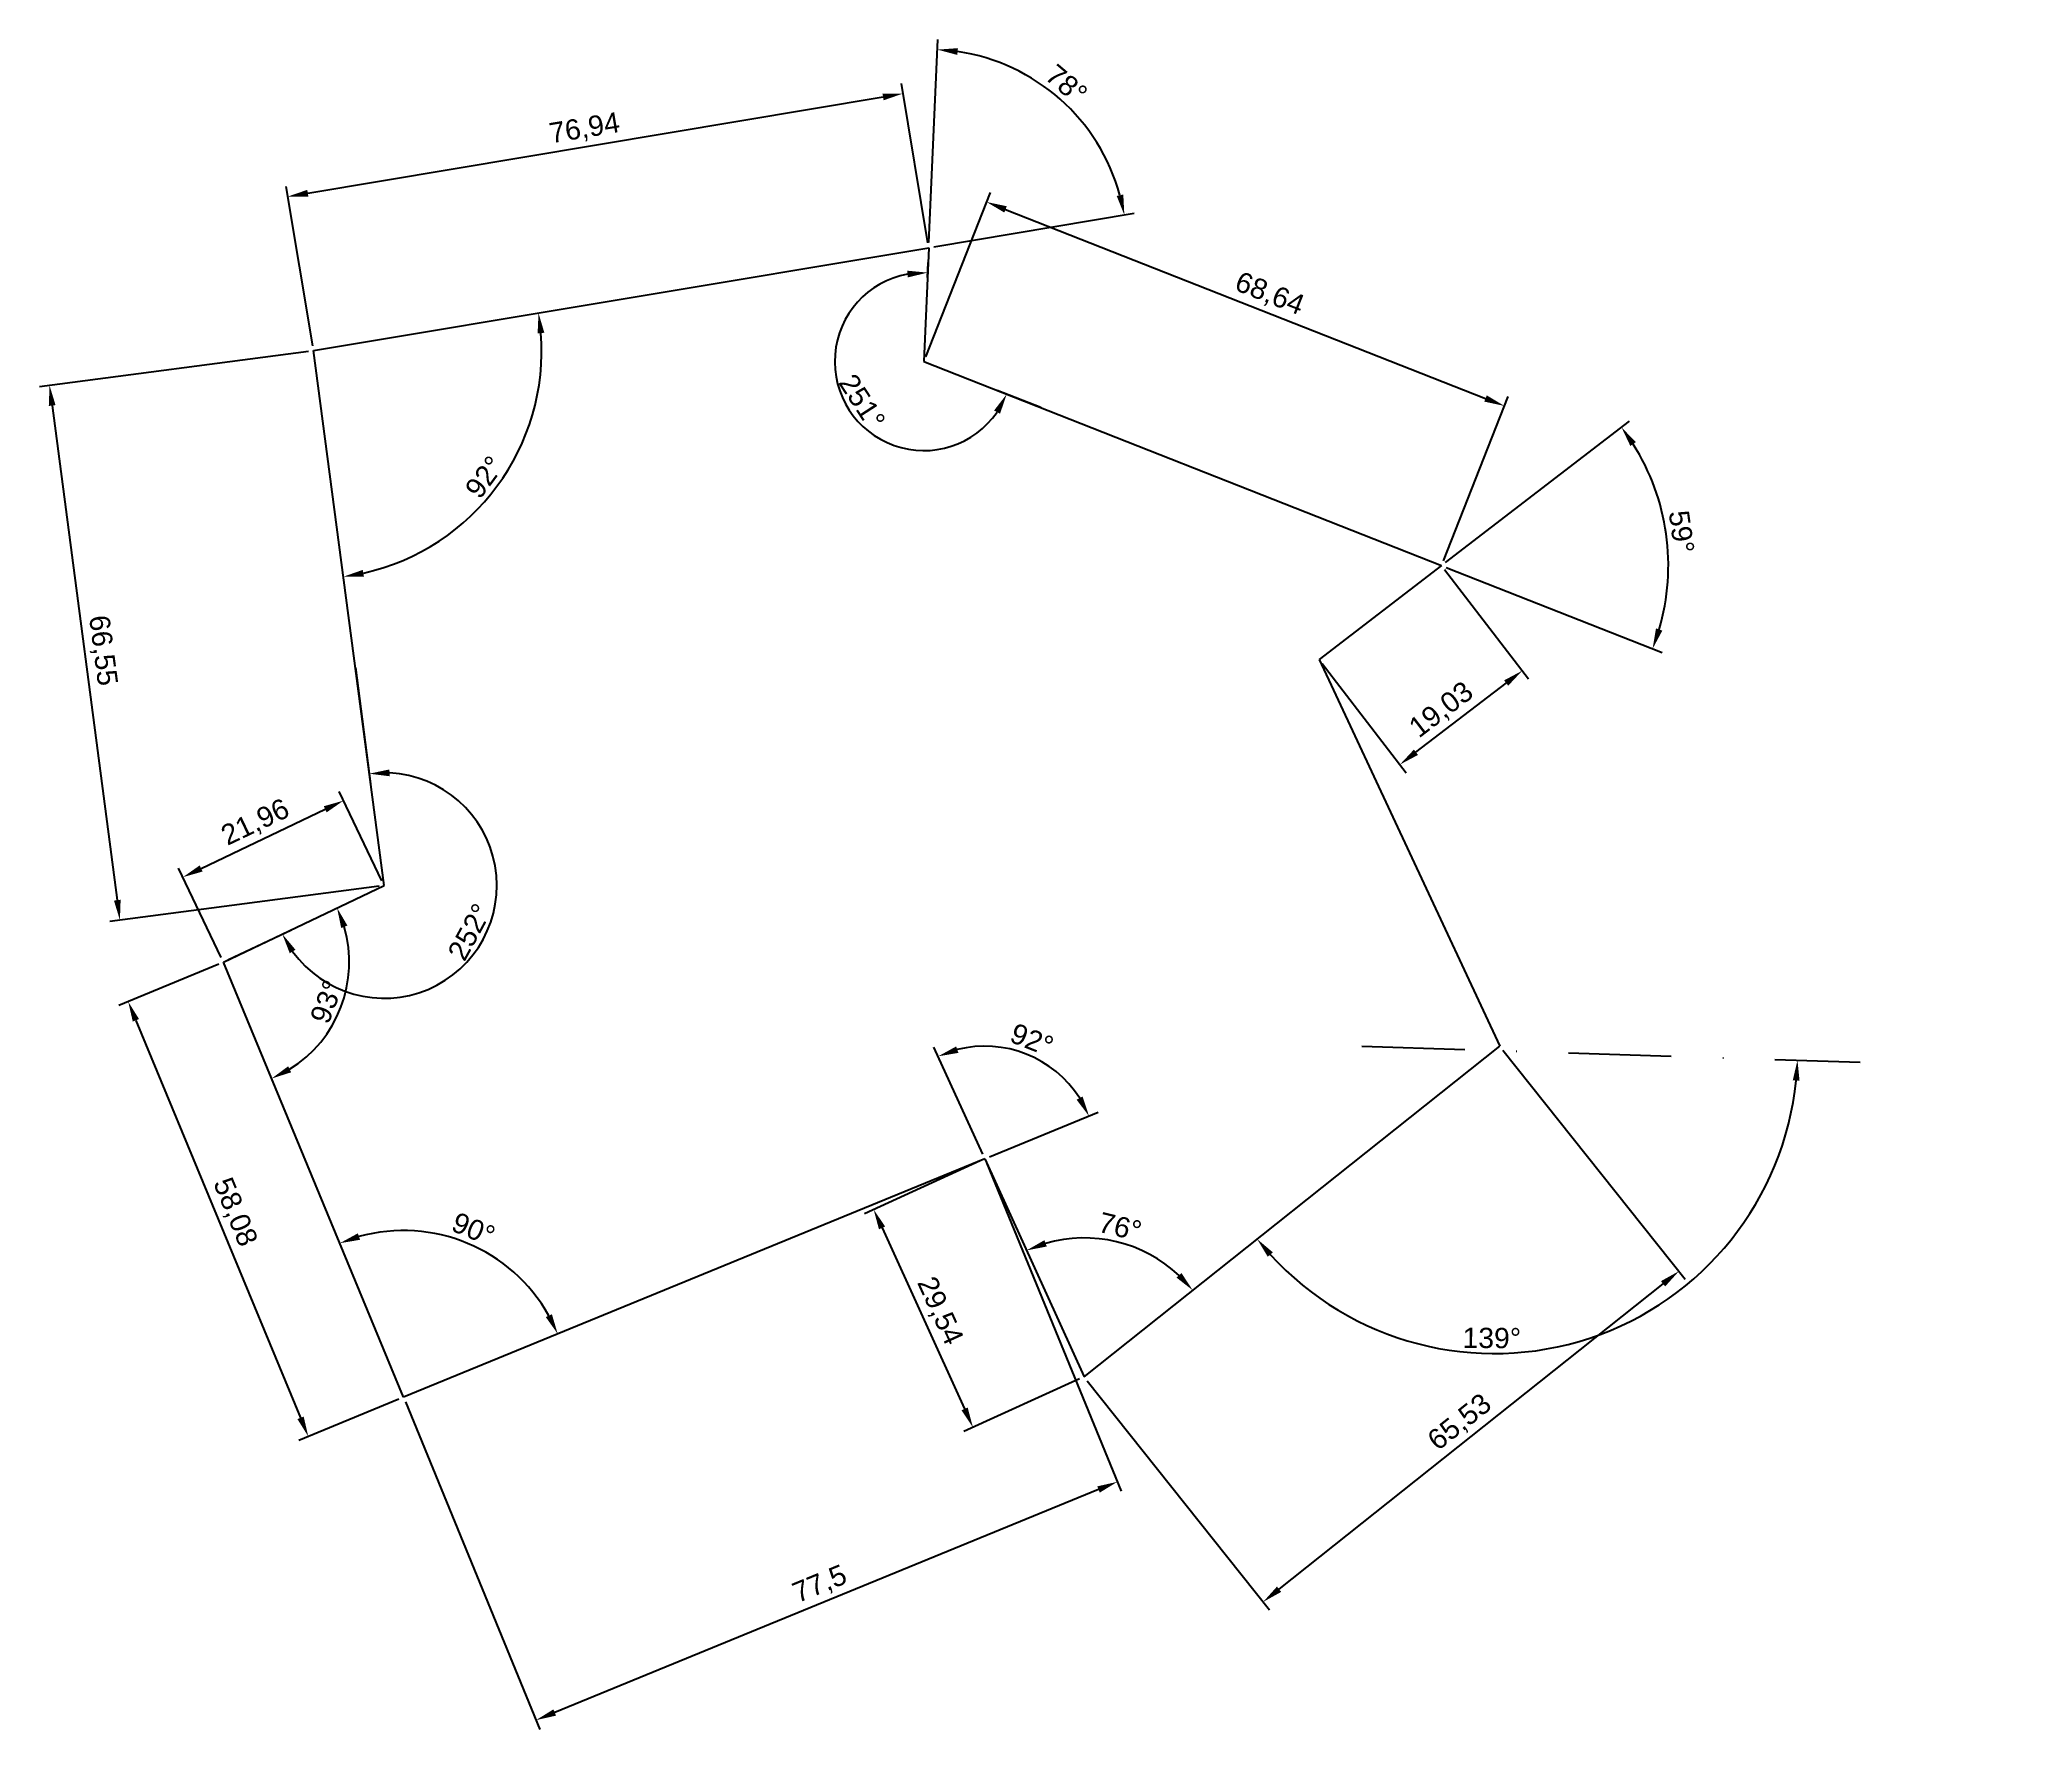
# Model space of a CAD drawing. Header units: millimetres. Extents: x -194 to 782, y -326 to 233.
# Drawn here: x 4 to 247.5, y 24 to 232.5 of the extents above; entities that cross this region are included whole.
import ezdxf

# ---------------------------------------------------------------- set-up
doc = ezdxf.new("R2010")
doc.units = ezdxf.units.MM
doc.linetypes.add('ČERCHOVANÁ', pattern=[25.4, 12.7, -6.35, 0, -6.35])
doc.styles.get("Standard").update_dxf_attribs({"font": 'arial.ttf'})
doc.dimstyles.new('ISO-25', dxfattribs={"dimtxt": 2.5, "dimasz": 2.5, "dimexe": 1.25, "dimexo": 0.625, "dimtad": 1, "dimtxsty": 'Standard', "dimcen": 2.5, "dimadec": 0, "dimazin": 0, "dimtfac": 1, "dimtmove": 0, "dimatfit": 3, "dimfxl": 1, "dimarcsym": 0})

msp = doc.modelspace()

# ---------------------------------------------------------------- blocks, each defined once
blk = doc.blocks.new('*D1')
at = {"color": 0, "lineweight": -2, "transparency": 16777216}
blk.add_arc((26.71, 118.71), 15.54, 301.7253, 16.2747, dxfattribs=at)
at = {"color": 0, "transparency": 16777216}
for points in [[(41.25, 122.92), (42.02, 123.22), (40.74, 125.4)], [(35.08, 105.12), (34.7, 105.86), (32.66, 104.35)]]:
    blk.add_solid(points, dxfattribs=at)
at = {"layer": 'Defpoints', "color": 0, "transparency": 16777216}
for p in [(46.54, 128.16), (26.71, 118.71), (26.71, 118.71), (39.21, 109.47), (48.94, 65.05)]:
    blk.add_point(p, dxfattribs=at)
at = {"color": 0, "transparency": 16777216, "insert": (39.45, 113.82), "char_height": 2.5, "attachment_point": 5, "rotation": 69}
blk.add_mtext('93°', dxfattribs=at)
blk = doc.blocks.new('*D2')
at = {"color": 0, "lineweight": -2, "transparency": 16777216}
blk.add_arc((48.94, 65.05), 20.55, 29.2671, 105.5256, dxfattribs=at)
at = {"color": 0, "transparency": 16777216}
for points in [[(43.58, 84.46), (43.3, 85.25), (41.08, 84.04)], [(67.24, 75.28), (66.49, 74.92), (67.96, 72.85)]]:
    blk.add_solid(points, dxfattribs=at)
at = {"layer": 'Defpoints', "color": 0, "transparency": 16777216}
for p in [(26.71, 118.71), (120.65, 94.45), (61.49, 81.33), (48.94, 65.05), (48.94, 65.05)]:
    blk.add_point(p, dxfattribs=at)
at = {"color": 0, "transparency": 16777216, "insert": (57.57, 85.78), "char_height": 2.5, "attachment_point": 5, "rotation": 337.3963}
blk.add_mtext('90°', dxfattribs=at)
blk = doc.blocks.new('*D3')
at = {"color": 0, "lineweight": -2, "transparency": 16777216}
for p, q in [((120.39, 95.02), (114.37, 108.22)), ((121.23, 94.69), (134.65, 100.19))]:
    blk.add_line(p, q, dxfattribs=at)
blk.add_arc((120.65, 94.45), 13.89, 32.6227, 104.1699, dxfattribs=at)
at = {"color": 0, "transparency": 16777216}
for points in [[(117.39, 107.52), (117.11, 108.31), (114.89, 107.09)], [(132.71, 102.13), (131.97, 101.74), (133.5, 99.72)]]:
    blk.add_solid(points, dxfattribs=at)
at = {"layer": 'Defpoints', "color": 0, "transparency": 16777216}
for p in [(129, 105.54), (120.65, 94.45), (120.65, 94.45), (132.9, 67.57), (48.94, 65.05)]:
    blk.add_point(p, dxfattribs=at)
at = {"color": 0, "transparency": 16777216, "insert": (126.46, 109.13), "char_height": 2.5, "attachment_point": 5, "rotation": 338.3963}
blk.add_mtext('92°', dxfattribs=at)
blk = doc.blocks.new('*D4')
at = {"color": 0, "lineweight": -2, "transparency": 16777216}
blk.add_arc((132.9, 67.57), 17.12, 46.872, 106.128, dxfattribs=at)
at = {"color": 0, "transparency": 16777216}
for points in [[(128.29, 83.63), (128, 84.41), (125.8, 83.15)], [(144.91, 80.35), (144.3, 79.79), (146.3, 78.23)]]:
    blk.add_solid(points, dxfattribs=at)
at = {"layer": 'Defpoints', "color": 0, "transparency": 16777216}
for p in [(184.18, 108.36), (120.65, 94.45), (140.45, 82.94), (132.9, 67.57), (132.9, 67.57)]:
    blk.add_point(p, dxfattribs=at)
at = {"color": 0, "transparency": 16777216, "insert": (137.34, 86.07), "char_height": 2.5, "attachment_point": 5, "rotation": 346.5}
blk.add_mtext('76°', dxfattribs=at)
blk = doc.blocks.new('*D5')
at = {"color": 0, "lineweight": -2, "transparency": 16777216}
for p, q in [((113.76, 207.47), (114.86, 232.53)), ((114.35, 206.95), (139.09, 211.09))]:
    blk.add_line(p, q, dxfattribs=at)
blk.add_arc((113.73, 206.84), 24.46, 15.3579, 81.6421, dxfattribs=at)
at = {"color": 0, "transparency": 16777216}
for points in [[(117.25, 230.63), (117.33, 231.46), (114.8, 231.28)], [(137.73, 213.41), (136.92, 213.23), (137.86, 210.88)]]:
    blk.add_solid(points, dxfattribs=at)
at = {"layer": 'Defpoints', "color": 0, "transparency": 16777216}
for p in [(133.65, 221.05), (113.73, 206.84), (113.73, 206.84), (37.85, 194.15), (113.12, 192.8)]:
    blk.add_point(p, dxfattribs=at)
at = {"color": 0, "transparency": 16777216, "insert": (130.72, 227.01), "char_height": 2.5, "attachment_point": 5, "rotation": 319.8897}
blk.add_mtext('78°', dxfattribs=at)
blk = doc.blocks.new('*D8')
at = {"color": 0, "lineweight": -2, "transparency": 16777216}
blk.add_arc((37.85, 194.15), 28.13, 282.5941, 4.4059, dxfattribs=at)
at = {"color": 0, "transparency": 16777216}
for points in [[(65.48, 196.26), (66.31, 196.36), (65.59, 198.79)], [(44.05, 166.28), (43.91, 167.1), (41.52, 166.26)]]:
    blk.add_solid(points, dxfattribs=at)
at = {"layer": 'Defpoints', "color": 0, "transparency": 16777216}
for p in [(113.73, 206.84), (37.85, 194.15), (37.85, 194.15), (55.23, 172.03), (46.54, 128.16)]:
    blk.add_point(p, dxfattribs=at)
at = {"color": 0, "transparency": 16777216, "insert": (58.93, 178.55), "char_height": 2.5, "attachment_point": 5, "rotation": 53.5}
blk.add_mtext('92°', dxfattribs=at)
blk = doc.blocks.new('*D11')
at = {"color": 0, "lineweight": -2, "transparency": 16777216}
for p, q in [((177.48, 168.02), (200.18, 185.44)), ((177.57, 167.41), (204.19, 156.92))]:
    blk.add_line(p, q, dxfattribs=at)
blk.add_arc((176.98, 167.64), 27.99, 343.6192, 32.3808, dxfattribs=at)
at = {"color": 0, "transparency": 16777216}
for points in [[(200.28, 182.39), (200.96, 182.87), (199.19, 184.68)], [(204.23, 159.61), (203.44, 159.88), (203.03, 157.38)]]:
    blk.add_solid(points, dxfattribs=at)
at = {"layer": 'Defpoints', "color": 0, "transparency": 16777216}
for p in [(113.12, 192.8), (176.98, 167.64), (176.98, 167.64), (204.96, 166.75), (161.89, 156.06)]:
    blk.add_point(p, dxfattribs=at)
at = {"color": 0, "transparency": 16777216, "insert": (206.59, 171.8), "char_height": 2.5, "attachment_point": 5, "rotation": 278}
blk.add_mtext('59°', dxfattribs=at)
blk = doc.blocks.new('*D12')
at = {"color": 0, "lineweight": -2, "transparency": 16777216}
for p, q in [((177.37, 167.15), (187.71, 153.67)), ((162.27, 155.56), (172.61, 142.08)), ((173.83, 144.6), (184.96, 153.14))]:
    blk.add_line(p, q, dxfattribs=at)
at = {"color": 0, "transparency": 16777216}
for points in [[(184.71, 153.47), (185.21, 152.81), (186.94, 154.66)], [(173.58, 144.93), (174.08, 144.27), (171.85, 143.08)]]:
    blk.add_solid(points, dxfattribs=at)
at = {"layer": 'Defpoints', "color": 0, "transparency": 16777216}
for p in [(176.98, 167.64), (161.89, 156.06), (186.94, 154.66)]:
    blk.add_point(p, dxfattribs=at)
at = {"color": 0, "transparency": 16777216, "insert": (177.04, 149.74), "char_height": 2.5, "attachment_point": 5, "rotation": 37.5}
blk.add_mtext('19,03', dxfattribs=at)
blk = doc.blocks.new('*D13')
at = {"color": 0, "lineweight": -2, "transparency": 16777216}
for p, q in [((184.57, 107.87), (207.06, 79.61)), ((156.95, 41.35), (204.32, 79.03)), ((133.29, 67.08), (155.77, 38.82))]:
    blk.add_line(p, q, dxfattribs=at)
at = {"color": 0, "transparency": 16777216}
for points in [[(204.06, 79.36), (204.58, 78.71), (206.28, 80.59)], [(156.69, 41.68), (157.21, 41.02), (154.99, 39.79)]]:
    blk.add_solid(points, dxfattribs=at)
at = {"layer": 'Defpoints', "color": 0, "transparency": 16777216}
for p in [(184.18, 108.36), (206.28, 80.59), (132.9, 67.57)]:
    blk.add_point(p, dxfattribs=at)
at = {"color": 0, "transparency": 16777216, "insert": (179.31, 61.86), "char_height": 2.5, "attachment_point": 5, "rotation": 38.5}
blk.add_mtext('65,53', dxfattribs=at)
blk = doc.blocks.new('*D14')
at = {"color": 0, "lineweight": -2, "transparency": 16777216}
for p, q in [((120.08, 94.19), (105.8, 87.68)), ((107.97, 85.93), (118.15, 63.6)), ((132.33, 67.31), (118.05, 60.8))]:
    blk.add_line(p, q, dxfattribs=at)
at = {"color": 0, "transparency": 16777216}
for points in [[(108.35, 86.1), (107.59, 85.75), (106.93, 88.2)], [(118.53, 63.77), (117.77, 63.42), (119.18, 61.32)]]:
    blk.add_solid(points, dxfattribs=at)
at = {"layer": 'Defpoints', "color": 0, "transparency": 16777216}
for p in [(120.65, 94.45), (132.9, 67.57), (119.18, 61.32)]:
    blk.add_point(p, dxfattribs=at)
at = {"color": 0, "transparency": 16777216, "insert": (115, 75.64), "char_height": 2.5, "attachment_point": 5, "rotation": 294.5}
blk.add_mtext('29,54', dxfattribs=at)
blk = doc.blocks.new('*D15')
at = {"color": 0, "lineweight": -2, "transparency": 16777216}
for p, q in [((120.89, 93.87), (137.46, 53.44)), ((49.18, 64.47), (65.75, 24.04)), ((134.67, 53.65), (67.59, 26.15))]:
    blk.add_line(p, q, dxfattribs=at)
at = {"color": 0, "transparency": 16777216}
for points in [[(134.52, 54.04), (134.83, 53.27), (136.99, 54.6)], [(67.43, 26.53), (67.75, 25.76), (65.28, 25.2)]]:
    blk.add_solid(points, dxfattribs=at)
at = {"layer": 'Defpoints', "color": 0, "transparency": 16777216}
for p in [(120.65, 94.45), (48.94, 65.05), (65.28, 25.2)]:
    blk.add_point(p, dxfattribs=at)
at = {"color": 0, "transparency": 16777216, "insert": (100.33, 41.86), "char_height": 2.5, "attachment_point": 5, "rotation": 22.2927}
blk.add_mtext('77,5', dxfattribs=at)
blk = doc.blocks.new('*D16')
at = {"color": 0, "lineweight": -2, "transparency": 16777216}
for p, q in [((26.14, 118.47), (13.81, 113.37)), ((15.92, 111.53), (36.24, 62.5)), ((48.36, 64.81), (36.04, 59.71))]:
    blk.add_line(p, q, dxfattribs=at)
at = {"color": 0, "transparency": 16777216}
for points in [[(16.31, 111.69), (15.54, 111.38), (14.97, 113.84)], [(36.62, 62.65), (35.85, 62.34), (37.19, 60.19)]]:
    blk.add_solid(points, dxfattribs=at)
at = {"layer": 'Defpoints', "color": 0, "transparency": 16777216}
for p in [(26.71, 118.71), (48.94, 65.05), (37.19, 60.19)]:
    blk.add_point(p, dxfattribs=at)
at = {"color": 0, "transparency": 16777216, "insert": (28.04, 87.83), "char_height": 2.5, "attachment_point": 5, "rotation": 292.5}
blk.add_mtext('58,08', dxfattribs=at)
blk = doc.blocks.new('*D17')
at = {"color": 0, "lineweight": -2, "transparency": 16777216}
for p, q in [((46.27, 128.73), (41, 139.77)), ((23.97, 130.27), (39.28, 137.57)), ((26.45, 119.28), (21.18, 130.32))]:
    blk.add_line(p, q, dxfattribs=at)
at = {"color": 0, "transparency": 16777216}
for points in [[(39.1, 137.94), (39.46, 137.19), (41.54, 138.64)], [(23.79, 130.64), (24.15, 129.89), (21.72, 129.19)]]:
    blk.add_solid(points, dxfattribs=at)
at = {"layer": 'Defpoints', "color": 0, "transparency": 16777216}
for p in [(41.54, 138.64), (46.54, 128.16), (26.71, 118.71)]:
    blk.add_point(p, dxfattribs=at)
at = {"color": 0, "transparency": 16777216, "insert": (30.71, 135.84), "char_height": 2.5, "attachment_point": 5, "rotation": 25.5}
blk.add_mtext('21,96', dxfattribs=at)
blk = doc.blocks.new('*D18')
at = {"color": 0, "lineweight": -2, "transparency": 16777216}
for p, q in [((37.23, 194.06), (4.03, 189.69)), ((5.59, 187.38), (13.63, 126.35)), ((45.92, 128.08), (12.72, 123.71))]:
    blk.add_line(p, q, dxfattribs=at)
at = {"color": 0, "transparency": 16777216}
for points in [[(6.01, 187.43), (5.18, 187.32), (5.27, 189.86)], [(14.04, 126.41), (13.22, 126.3), (13.95, 123.88)]]:
    blk.add_solid(points, dxfattribs=at)
at = {"layer": 'Defpoints', "color": 0, "transparency": 16777216}
for p in [(37.85, 194.15), (46.54, 128.16), (13.95, 123.88)]:
    blk.add_point(p, dxfattribs=at)
at = {"color": 0, "transparency": 16777216, "insert": (11.72, 157.14), "char_height": 2.5, "attachment_point": 5, "rotation": 277.5}
blk.add_mtext('66,55', dxfattribs=at)
blk = doc.blocks.new('*D19')
at = {"color": 0, "lineweight": -2, "transparency": 16777216}
for p, q in [((113.63, 207.46), (110.35, 227.09)), ((37.13, 213.57), (108.09, 225.44)), ((37.75, 194.76), (34.46, 214.39))]:
    blk.add_line(p, q, dxfattribs=at)
at = {"color": 0, "transparency": 16777216}
for points in [[(108.02, 225.85), (108.16, 225.03), (110.55, 225.86)], [(37.06, 213.98), (37.2, 213.16), (34.67, 213.16)]]:
    blk.add_solid(points, dxfattribs=at)
at = {"layer": 'Defpoints', "color": 0, "transparency": 16777216}
for p in [(110.55, 225.86), (113.73, 206.84), (37.85, 194.15)]:
    blk.add_point(p, dxfattribs=at)
at = {"color": 0, "transparency": 16777216, "insert": (71.29, 221.44), "char_height": 2.5, "attachment_point": 5, "rotation": 9.5}
blk.add_mtext('76,94', dxfattribs=at)
blk = doc.blocks.new('*D20')
at = {"color": 0, "lineweight": -2, "transparency": 16777216}
for p, q in [((113.35, 193.38), (121.33, 213.65)), ((123.2, 211.57), (182.41, 188.24)), ((177.21, 168.22), (185.2, 188.49))]:
    blk.add_line(p, q, dxfattribs=at)
at = {"color": 0, "transparency": 16777216}
for points in [[(123.35, 211.96), (123.05, 211.18), (120.88, 212.48)], [(182.57, 188.63), (182.26, 187.86), (184.74, 187.33)]]:
    blk.add_solid(points, dxfattribs=at)
at = {"layer": 'Defpoints', "color": 0, "transparency": 16777216}
for p in [(113.12, 192.8), (184.74, 187.33), (176.98, 167.64)]:
    blk.add_point(p, dxfattribs=at)
at = {"color": 0, "transparency": 16777216, "insert": (155.74, 201.04), "char_height": 2.5, "attachment_point": 5, "rotation": 338.5}
blk.add_mtext('68,64', dxfattribs=at)
blk = doc.blocks.new('*D21')
at = {"color": 0, "lineweight": -2, "transparency": 16777216}
blk.add_arc((183.51, 107.83), 37.4, 222.3304, 354.3064, dxfattribs=at)
at = {"color": 0, "transparency": 16777216}
for points in [[(220.32, 104.15), (221.15, 104.09), (220.9, 106.62)], [(155.55, 82.37), (156.18, 82.91), (154.24, 84.55)]]:
    blk.add_solid(points, dxfattribs=at)
at = {"layer": 'Defpoints', "color": 0, "transparency": 16777216}
for p in [(167.15, 108.36), (184.18, 108.36), (247.55, 105.75), (208.34, 79.86), (132.9, 67.57)]:
    blk.add_point(p, dxfattribs=at)
at = {"color": 0, "transparency": 16777216, "insert": (183.19, 72.33), "char_height": 2.5, "attachment_point": 5, "rotation": 359.4711}
blk.add_mtext('139°', dxfattribs=at)
blk = doc.blocks.new('*D22')
at = {"color": 0, "lineweight": -2, "transparency": 16777216}
for p, q in [((43, 155.05), (44.88, 140.72)), ((27.28, 118.98), (35.11, 122.71))]:
    blk.add_line(p, q, dxfattribs=at)
blk.add_arc((46.54, 128.16), 13.91, 215.81, 87.19, dxfattribs=at)
at = {"color": 0, "transparency": 16777216}
for points in [[(47.23, 141.64), (47.2, 142.48), (44.72, 141.96)], [(34.9, 119.81), (35.61, 120.24), (33.98, 122.18)]]:
    blk.add_solid(points, dxfattribs=at)
at = {"layer": 'Defpoints', "color": 0, "transparency": 16777216}
for p in [(42.91, 155.67), (46.54, 128.16), (26.71, 118.71), (51.18, 115.05)]:
    blk.add_point(p, dxfattribs=at)
at = {"color": 0, "transparency": 16777216, "insert": (57.09, 122.43), "char_height": 2.5, "attachment_point": 5, "rotation": 61.5}
blk.add_mtext('252°', dxfattribs=at)
blk = doc.blocks.new('*D23')
at = {"color": 0, "lineweight": -2, "transparency": 16777216}
for p, q in [((113.57, 203.19), (113.65, 205.02)), ((127.54, 187.12), (122.17, 189.23))]:
    blk.add_line(p, q, dxfattribs=at)
blk.add_arc((113.12, 192.8), 10.98, 100.5732, 325.4268, dxfattribs=at)
at = {"color": 0, "transparency": 16777216}
for points in [[(111.08, 204.01), (111.14, 203.18), (113.6, 203.77)], [(121.79, 186.76), (122.53, 186.37), (123.34, 188.77)]]:
    blk.add_solid(points, dxfattribs=at)
at = {"layer": 'Defpoints', "color": 0, "transparency": 16777216}
for p in [(113.55, 202.57), (102.27, 194.48), (113.12, 192.8), (128.12, 186.89)]:
    blk.add_point(p, dxfattribs=at)
at = {"color": 0, "transparency": 16777216, "insert": (105.51, 187.85), "char_height": 2.5, "attachment_point": 5, "rotation": 303}
blk.add_mtext('251°', dxfattribs=at)

# ---------------------------------------------------------------- dimensions: what is measured, and where the dimension line sits
dim = msp.add_angular_dim_2l(base=(133.65, 221.05), line1=((113.734, 206.844), (113.121, 192.798)), line2=((37.849, 194.146), (113.734, 206.844)), dimstyle='ISO-25')
dim.commit()
dim.dimension.update_dxf_attribs({"geometry": '*D5', "text_midpoint": (129.495, 225.554), "dimtype": 162})
for base, p1, p2, angle, picture, middle in [((110.552, 225.857), (37.849, 194.146), (113.734, 206.844), 9.5, '*D19', (71.64, 219.345)), ((184.739, 187.328), (113.121, 192.798), (176.985, 167.641), 338.5, '*D20', (154.962, 199.058)), ((186.945, 154.661), (161.887, 156.056), (176.985, 167.641), 37.5, '*D12', (178.337, 148.056))]:
    dim = msp.add_linear_dim(base=base, p1=p1, p2=p2, angle=angle, dimstyle='ISO-25')
    dim.commit()
    dim.dimension.update_dxf_attribs({"geometry": picture, "text_midpoint": middle, "dimtype": 161})
for base, line1, line2, picture, middle in [((55.231, 172.031), ((37.849, 194.146), (113.734, 206.844)), ((46.536, 128.165), (37.849, 194.146)), '*D8', (58.932, 178.545)), ((204.96, 166.746), ((176.985, 167.641), (161.887, 156.056)), ((113.121, 192.798), (176.985, 167.641)), '*D11', (206.585, 171.801)), ((39.21, 109.465), ((26.715, 118.711), (46.536, 128.165)), ((48.941, 65.052), (26.715, 118.711)), '*D1', (39.45, 113.822)), ((61.491, 81.326), ((120.649, 94.451), (48.941, 65.052)), ((48.941, 65.052), (26.715, 118.711)), '*D2', (57.571, 85.779)), ((128.999, 105.544), ((120.649, 94.451), (132.899, 67.57)), ((120.649, 94.451), (48.941, 65.052)), '*D3', (126.461, 109.128)), ((140.45, 82.94), ((132.899, 67.57), (184.183, 108.364)), ((120.649, 94.451), (132.899, 67.57)), '*D4', (137.34, 86.071))]:
    dim = msp.add_angular_dim_2l(base=base, line1=line1, line2=line2, dimstyle='ISO-25')
    dim.commit()
    dim.dimension.update_dxf_attribs({"geometry": picture, "text_midpoint": middle})
for base, center, p1, p2, picture, middle in [((102.27, 194.484), (113.121, 192.798), (113.547, 202.565), (128.123, 186.888), '*D23', (105.506, 187.853)), ((51.18, 115.051), (46.536, 128.165), (42.915, 155.669), (26.715, 118.711), '*D22', (57.091, 122.434))]:
    dim = msp.add_angular_dim_3p(base=base, center=center, p1=p1, p2=p2, dimstyle='ISO-25')
    dim.commit()
    dim.dimension.update_dxf_attribs({"geometry": picture, "text_midpoint": middle})
for p1, p2, distance, picture, middle in [((37.849, 194.146), (46.536, 128.165), -32.862, '*D18', (11.721, 157.144)), ((26.715, 118.711), (46.536, 128.165), 11.61, '*D17', (30.711, 135.837)), ((26.715, 118.711), (48.941, 65.052), -12.717, '*D16', (28.044, 87.829)), ((132.899, 67.57), (184.183, 108.364), -35.491, '*D13', (179.31, 61.856)), ((120.649, 94.451), (48.941, 65.052), 43.07, '*D15', (100.328, 41.864)), ((120.649, 94.451), (132.899, 67.57), -15.071, '*D14', (114.996, 75.643))]:
    dim = msp.add_aligned_dim(p1=p1, p2=p2, distance=distance, dimstyle='ISO-25')
    dim.commit()
    dim.dimension.update_dxf_attribs({"geometry": picture, "text_midpoint": middle})
dim = msp.add_angular_dim_2l(base=(208.342, 79.858), line1=((132.899, 67.57), (184.183, 108.364)), line2=((167.151, 108.364), (247.549, 105.748)), text='139°', dimstyle='ISO-25')
dim.commit()
dim.dimension.update_dxf_attribs({"geometry": '*D21', "text_midpoint": (183.169, 70.43), "dimtype": 162})

# ---------------------------------------------------------------- linework, layer by layer
for p, q in [((37.849, 194.146), (113.734, 206.844)), ((113.734, 206.844), (113.121, 192.798)), ((46.536, 128.165), (37.849, 194.146)), ((113.121, 192.798), (176.985, 167.641)), ((176.985, 167.641), (161.887, 156.056)), ((161.887, 156.056), (184.183, 108.364)), ((26.715, 118.711), (46.536, 128.165)), ((48.941, 65.052), (26.715, 118.711)), ((132.899, 67.57), (184.183, 108.364)), ((120.649, 94.451), (48.941, 65.052)), ((120.649, 94.451), (132.899, 67.57))]:
    msp.add_line(p, q)
at = {"linetype": 'ČERCHOVANÁ'}
msp.add_line((167.151, 108.364), (228.611, 106.364), dxfattribs=at)

msp.set_redraw_order([(e.dxf.handle, doc.entitydb.next_handle()) for e in msp.query("TEXT MTEXT ATTDEF DIMENSION ARC_DIMENSION")])  # texts and dimensions are drawn at this point

doc.saveas('drawing.dxf')
